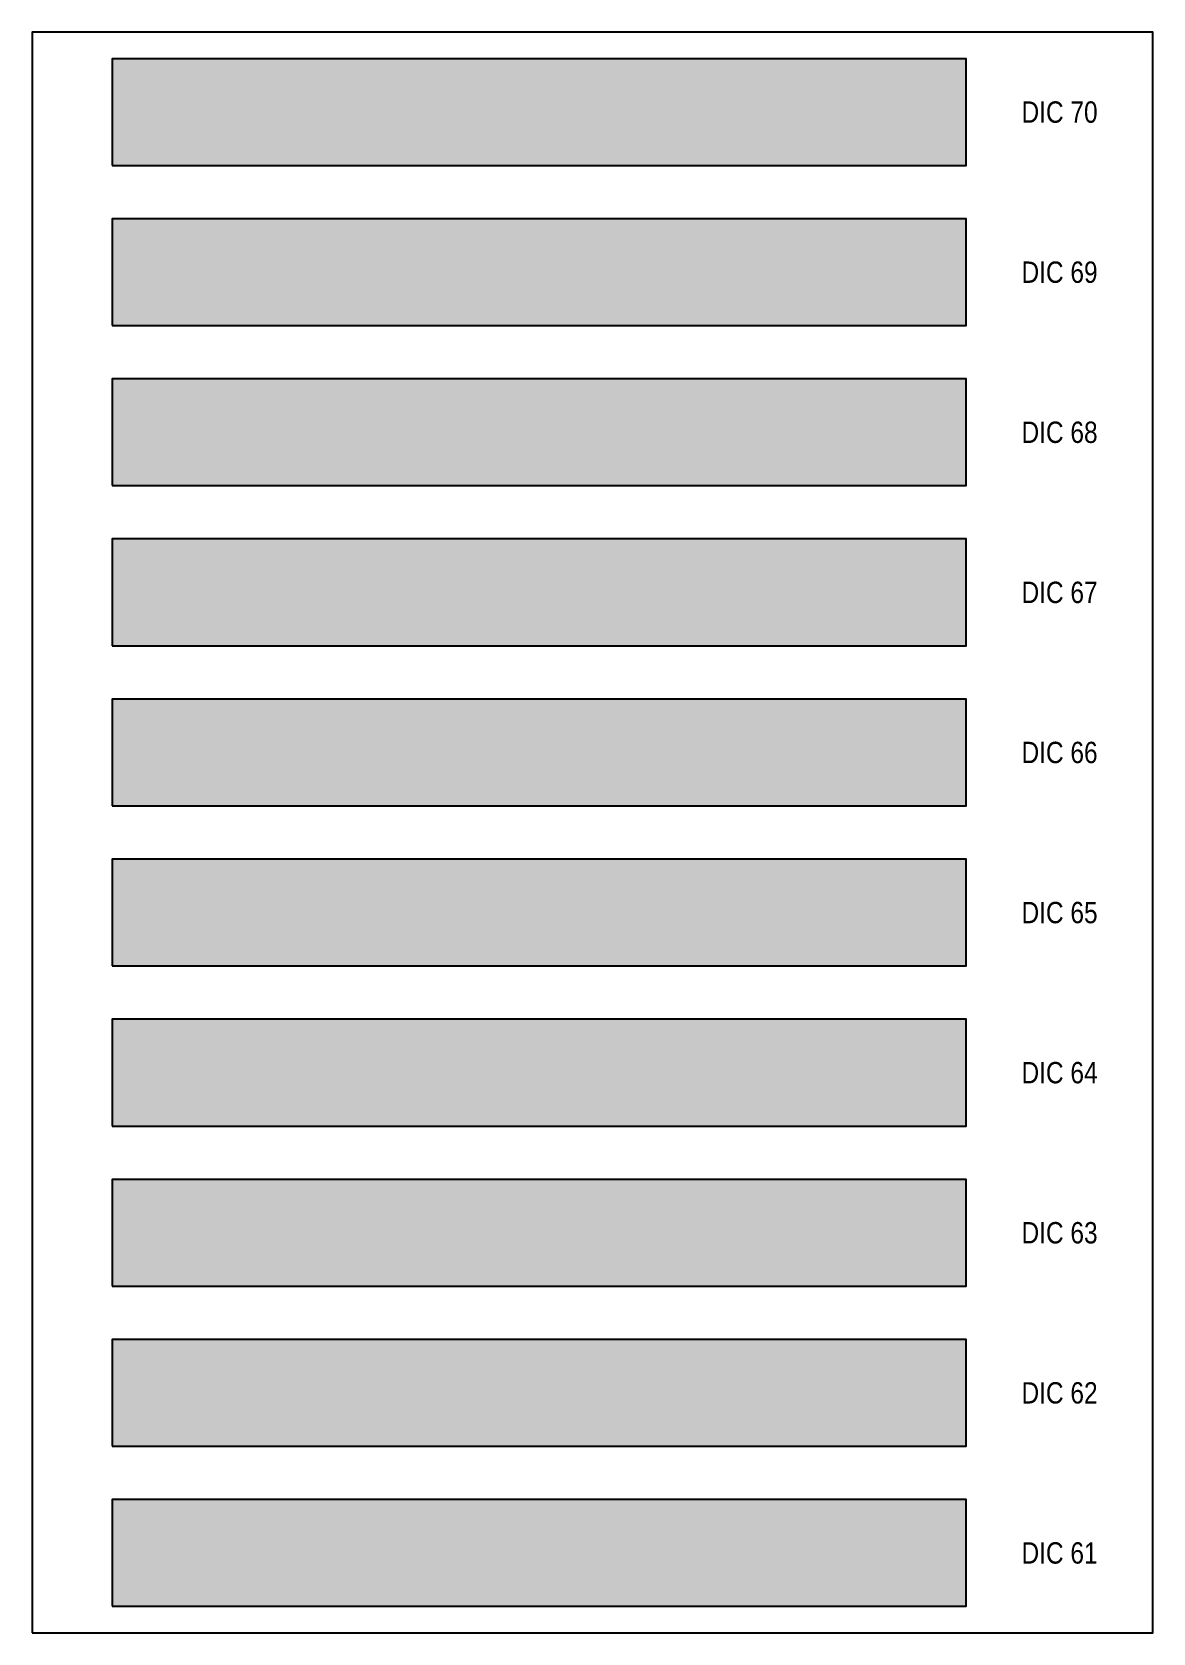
# Model space of a CAD drawing. Header units: millimetres. Extents: x -813692 to 807431, y 0 to 1813163.
# Drawn here: x 0 to 210, y 1800 to 2100 of the extents above; entities that cross this region are included whole.
import ezdxf
from ezdxf.enums import TextEntityAlignment as Align

# ---------------------------------------------------------------- set-up
doc = ezdxf.new("R2010")
doc.units = ezdxf.units.MM
doc.styles.get("Standard").update_dxf_attribs({"font": 'ARIALN.TTF'})

msp = doc.modelspace()

# ---------------------------------------------------------------- texts
at = {"layer": 'Defpoints', "color": 7, "ltscale": 100}
for s, p in [('DIC 70', (192.5, 2085)), ('DIC 70', (192.5, 2085)), ('DIC 69', (192.5, 2055)), ('DIC 69', (192.5, 2055)), ('DIC 68', (192.5, 2025)), ('DIC 68', (192.5, 2025)), ('DIC 67', (192.5, 1995)), ('DIC 67', (192.5, 1995)), ('DIC 66', (192.5, 1965)), ('DIC 66', (192.5, 1965)), ('DIC 65', (192.5, 1935)), ('DIC 65', (192.5, 1935)), ('DIC 64', (192.5, 1905)), ('DIC 64', (192.5, 1905)), ('DIC 63', (192.5, 1875)), ('DIC 63', (192.5, 1875)), ('DIC 62', (192.5, 1845)), ('DIC 62', (192.5, 1845)), ('DIC 61', (192.5, 1815)), ('DIC 61', (192.5, 1815))]:
    msp.add_text(s, height=4, dxfattribs=at).set_placement(p, align=Align.MIDDLE)

# ---------------------------------------------------------------- hatches: boundary and pattern name
at = {"layer": 'Defpoints', "ltscale": 100, "true_color": 0x5b8ec3}
msp.add_hatch(color=153, dxfattribs=at).paths.add_polyline_path([(15, 2075), (175, 2075), (175, 2095), (15, 2095)])
msp.add_hatch(color=153, dxfattribs=at).paths.add_polyline_path([(15, 2075), (175, 2075), (175, 2095), (15, 2095)])
at = {"layer": 'Defpoints', "ltscale": 100, "true_color": 0x50a7ce}
msp.add_hatch(color=143, dxfattribs=at).paths.add_polyline_path([(15, 2045), (175, 2045), (175, 2065), (15, 2065)])
msp.add_hatch(color=143, dxfattribs=at).paths.add_polyline_path([(15, 2045), (175, 2045), (175, 2065), (15, 2065)])
at = {"layer": 'Defpoints', "ltscale": 100, "true_color": 0x00b9db}
msp.add_hatch(color=132, dxfattribs=at).paths.add_polyline_path([(15, 2015), (175, 2015), (175, 2035), (15, 2035)])
msp.add_hatch(color=132, dxfattribs=at).paths.add_polyline_path([(15, 2015), (175, 2015), (175, 2035), (15, 2035)])
at = {"layer": 'Defpoints', "ltscale": 100, "true_color": 0x00bad8}
msp.add_hatch(color=132, dxfattribs=at).paths.add_polyline_path([(15, 1985), (175, 1985), (175, 2005), (15, 2005)])
msp.add_hatch(color=132, dxfattribs=at).paths.add_polyline_path([(15, 1985), (175, 1985), (175, 2005), (15, 2005)])
at = {"layer": 'Defpoints', "ltscale": 100, "true_color": 0x00c1cd}
msp.add_hatch(color=132, dxfattribs=at).paths.add_polyline_path([(15, 1955), (175, 1955), (175, 1975), (15, 1975)])
msp.add_hatch(color=132, dxfattribs=at).paths.add_polyline_path([(15, 1955), (175, 1955), (175, 1975), (15, 1975)])
at = {"layer": 'Defpoints', "ltscale": 100, "true_color": 0x00c9b9}
msp.add_hatch(color=132, dxfattribs=at).paths.add_polyline_path([(15, 1925), (175, 1925), (175, 1945), (15, 1945)])
msp.add_hatch(color=132, dxfattribs=at).paths.add_polyline_path([(15, 1925), (175, 1925), (175, 1945), (15, 1945)])
at = {"layer": 'Defpoints', "ltscale": 100, "true_color": 0x00ccb3}
msp.add_hatch(color=132, dxfattribs=at).paths.add_polyline_path([(15, 1895), (175, 1895), (175, 1915), (15, 1915)])
msp.add_hatch(color=132, dxfattribs=at).paths.add_polyline_path([(15, 1895), (175, 1895), (175, 1915), (15, 1915)])
at = {"layer": 'Defpoints', "ltscale": 100, "true_color": 0x00caa3}
msp.add_hatch(color=122, dxfattribs=at).paths.add_polyline_path([(15, 1865), (175, 1865), (175, 1885), (15, 1885)])
msp.add_hatch(color=122, dxfattribs=at).paths.add_polyline_path([(15, 1865), (175, 1865), (175, 1885), (15, 1885)])
at = {"layer": 'Defpoints', "ltscale": 100, "true_color": 0x69d485}
msp.add_hatch(color=103, dxfattribs=at).paths.add_polyline_path([(15, 1835), (175, 1835), (175, 1855), (15, 1855)])
msp.add_hatch(color=103, dxfattribs=at).paths.add_polyline_path([(15, 1835), (175, 1835), (175, 1855), (15, 1855)])
at = {"layer": 'Defpoints', "ltscale": 100, "true_color": 0x86cc5a}
msp.add_hatch(color=83, dxfattribs=at).paths.add_polyline_path([(15, 1805), (175, 1805), (175, 1825), (15, 1825)])
msp.add_hatch(color=83, dxfattribs=at).paths.add_polyline_path([(15, 1805), (175, 1805), (175, 1825), (15, 1825)])

# ---------------------------------------------------------------- linework, layer by layer
at = {"layer": 'Defpoints', "color": 7, "ltscale": 100}
msp.add_lwpolyline([(0, 1800), (210, 1800), (210, 2100), (0, 2100)], close=True, dxfattribs=at)
msp.add_lwpolyline([(0, 1800), (210, 1800), (210, 2100), (0, 2100)], close=True, dxfattribs=at)
at = {"layer": 'Defpoints', "color": 153, "ltscale": 100, "true_color": 0x5b8ec3}
msp.add_lwpolyline([(15, 2075), (175, 2075), (175, 2095), (15, 2095)], close=True, dxfattribs=at)
msp.add_lwpolyline([(15, 2075), (175, 2075), (175, 2095), (15, 2095)], close=True, dxfattribs=at)
at = {"layer": 'Defpoints', "color": 143, "ltscale": 100, "true_color": 0x50a7ce}
msp.add_lwpolyline([(15, 2045), (175, 2045), (175, 2065), (15, 2065)], close=True, dxfattribs=at)
msp.add_lwpolyline([(15, 2045), (175, 2045), (175, 2065), (15, 2065)], close=True, dxfattribs=at)
at = {"layer": 'Defpoints', "color": 132, "ltscale": 100, "true_color": 0x00b9db}
msp.add_lwpolyline([(15, 2015), (175, 2015), (175, 2035), (15, 2035)], close=True, dxfattribs=at)
msp.add_lwpolyline([(15, 2015), (175, 2015), (175, 2035), (15, 2035)], close=True, dxfattribs=at)
at = {"layer": 'Defpoints', "color": 132, "ltscale": 100, "true_color": 0x00bad8}
msp.add_lwpolyline([(15, 1985), (175, 1985), (175, 2005), (15, 2005)], close=True, dxfattribs=at)
msp.add_lwpolyline([(15, 1985), (175, 1985), (175, 2005), (15, 2005)], close=True, dxfattribs=at)
at = {"layer": 'Defpoints', "color": 132, "ltscale": 100, "true_color": 0x00c1cd}
msp.add_lwpolyline([(15, 1955), (175, 1955), (175, 1975), (15, 1975)], close=True, dxfattribs=at)
msp.add_lwpolyline([(15, 1955), (175, 1955), (175, 1975), (15, 1975)], close=True, dxfattribs=at)
at = {"layer": 'Defpoints', "color": 132, "ltscale": 100, "true_color": 0x00c9b9}
msp.add_lwpolyline([(15, 1925), (175, 1925), (175, 1945), (15, 1945)], close=True, dxfattribs=at)
msp.add_lwpolyline([(15, 1925), (175, 1925), (175, 1945), (15, 1945)], close=True, dxfattribs=at)
at = {"layer": 'Defpoints', "color": 132, "ltscale": 100, "true_color": 0x00ccb3}
msp.add_lwpolyline([(15, 1895), (175, 1895), (175, 1915), (15, 1915)], close=True, dxfattribs=at)
msp.add_lwpolyline([(15, 1895), (175, 1895), (175, 1915), (15, 1915)], close=True, dxfattribs=at)
at = {"layer": 'Defpoints', "color": 122, "ltscale": 100, "true_color": 0x00caa3}
msp.add_lwpolyline([(15, 1865), (175, 1865), (175, 1885), (15, 1885)], close=True, dxfattribs=at)
msp.add_lwpolyline([(15, 1865), (175, 1865), (175, 1885), (15, 1885)], close=True, dxfattribs=at)
at = {"layer": 'Defpoints', "color": 103, "ltscale": 100, "true_color": 0x69d485}
msp.add_lwpolyline([(15, 1835), (175, 1835), (175, 1855), (15, 1855)], close=True, dxfattribs=at)
msp.add_lwpolyline([(15, 1835), (175, 1835), (175, 1855), (15, 1855)], close=True, dxfattribs=at)
at = {"layer": 'Defpoints', "color": 83, "ltscale": 100, "true_color": 0x86cc5a}
msp.add_lwpolyline([(15, 1805), (175, 1805), (175, 1825), (15, 1825)], close=True, dxfattribs=at)
msp.add_lwpolyline([(15, 1805), (175, 1805), (175, 1825), (15, 1825)], close=True, dxfattribs=at)

msp.set_redraw_order([(e.dxf.handle, doc.entitydb.next_handle()) for e in msp.query("TEXT MTEXT ATTDEF DIMENSION ARC_DIMENSION")])  # texts and dimensions are drawn at this point

doc.saveas('drawing.dxf')
